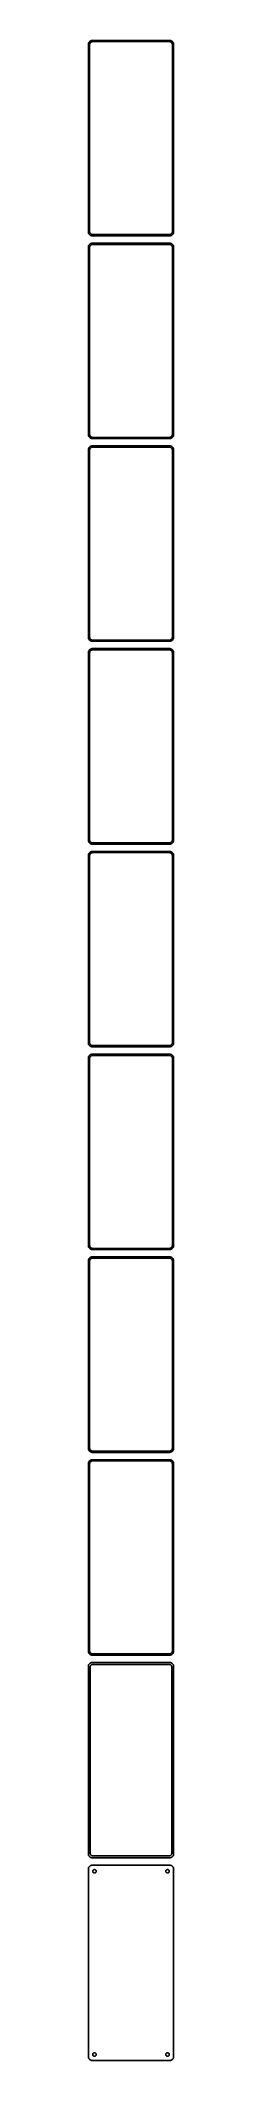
# Model space of a CAD drawing. Header units: metres. Extents: x -52 to 52, y 2370 to 4851.
import ezdxf

# ---------------------------------------------------------------- set-up
doc = ezdxf.new("R2010")
doc.units = ezdxf.units.M

msp = doc.modelspace()

# ---------------------------------------------------------------- linework, layer by layer
for p, q in [((-52.4606, 4846.63), (-52.5, 4846)), ((-52.5, 4846), (-52.5, 4616)), ((-52.3429, 4847.24), (-52.4606, 4846.63)), ((-52.1489, 4847.84), (-52.3429, 4847.24)), ((-51.8815, 4848.41), (-52.1489, 4847.84)), ((-51.5451, 4848.94), (-51.8815, 4848.41)), ((-51.1448, 4849.42), (-51.5451, 4848.94)), ((-50.6871, 4849.85), (-51.1448, 4849.42)), ((-51, 4845.5), (-50.9685, 4846)), ((-51, 4616.5), (-51, 4845.5)), ((-50.9685, 4846), (-50.8743, 4846.49)), ((-50.8743, 4846.49), (-50.7191, 4846.97)), ((-50.7191, 4846.97), (-50.5052, 4847.43)), ((-50.1791, 4850.22), (-50.6871, 4849.85)), ((-50.5052, 4847.43), (-50.2361, 4847.85)), ((-50.2361, 4847.85), (-49.9159, 4848.24)), ((-49.6289, 4850.52), (-50.1791, 4850.22)), ((-49.9159, 4848.24), (-49.5497, 4848.58)), ((-49.0451, 4850.76), (-49.6289, 4850.52)), ((-49.5497, 4848.58), (-49.1433, 4848.88)), ((-49.1433, 4848.88), (-48.7031, 4849.12)), ((-48.4369, 4850.91), (-49.0451, 4850.76)), ((-48.7031, 4849.12), (-48.2361, 4849.3)), ((-47.8139, 4850.99), (-48.4369, 4850.91)), ((-48.2361, 4849.3), (-47.7495, 4849.43)), ((47.8139, 4850.99), (-47.8139, 4850.99)), ((-47.7495, 4849.43), (-47.2512, 4849.49)), ((-47.2512, 4849.49), (47.2512, 4849.49)), ((47.2512, 4849.49), (47.7495, 4849.43)), ((47.7495, 4849.43), (48.2361, 4849.3)), ((48.4369, 4850.91), (47.8139, 4850.99)), ((48.2361, 4849.3), (48.7031, 4849.12)), ((49.0451, 4850.76), (48.4369, 4850.91)), ((48.7031, 4849.12), (49.1433, 4848.88)), ((49.6289, 4850.52), (49.0451, 4850.76)), ((49.1433, 4848.88), (49.5497, 4848.58)), ((49.5497, 4848.58), (49.9159, 4848.24)), ((50.1791, 4850.22), (49.6289, 4850.52)), ((49.9159, 4848.24), (50.2361, 4847.85)), ((50.6871, 4849.85), (50.1791, 4850.22)), ((50.2361, 4847.85), (50.5052, 4847.43)), ((50.5052, 4847.43), (50.7191, 4846.97)), ((51.1448, 4849.42), (50.6871, 4849.85)), ((50.7191, 4846.97), (50.8743, 4846.49)), ((50.8743, 4846.49), (50.9685, 4846)), ((50.9685, 4846), (51, 4845.5)), ((51, 4845.5), (51, 4616.5)), ((51.5451, 4848.94), (51.1448, 4849.42)), ((51.8815, 4848.41), (51.5451, 4848.94)), ((52.1489, 4847.84), (51.8815, 4848.41)), ((52.3429, 4847.24), (52.1489, 4847.84)), ((52.4606, 4846.63), (52.3429, 4847.24)), ((52.5, 4846), (52.4606, 4846.63)), ((52.5, 4616), (52.5, 4846)), ((-52.5, 4616), (-52.4606, 4615.37)), ((-52.4606, 4615.37), (-52.3429, 4614.76)), ((-52.3429, 4614.76), (-52.1489, 4614.16)), ((-50.9685, 4616), (-51, 4616.5)), ((-50.8743, 4615.51), (-50.9685, 4616)), ((-50.7191, 4615.03), (-50.8743, 4615.51)), ((-50.5052, 4614.57), (-50.7191, 4615.03)), ((50.7191, 4615.03), (50.5052, 4614.57)), ((50.8743, 4615.51), (50.7191, 4615.03)), ((50.9685, 4616), (50.8743, 4615.51)), ((51, 4616.5), (50.9685, 4616)), ((52.1489, 4614.16), (52.3429, 4614.76)), ((52.3429, 4614.76), (52.4606, 4615.37)), ((52.4606, 4615.37), (52.5, 4616)), ((-52.4606, 4597.63), (-52.5, 4597)), ((-52.5, 4597), (-52.5, 4367)), ((-52.3429, 4598.24), (-52.4606, 4597.63)), ((-52.1489, 4598.84), (-52.3429, 4598.24)), ((-52.1489, 4614.16), (-51.8815, 4613.59)), ((-51.8815, 4599.41), (-52.1489, 4598.84)), ((-51.8815, 4613.59), (-51.5451, 4613.06)), ((-51.5451, 4599.94), (-51.8815, 4599.41)), ((-51.5451, 4613.06), (-51.1448, 4612.58)), ((-51.1448, 4600.42), (-51.5451, 4599.94)), ((-51.1448, 4612.58), (-50.6871, 4612.15)), ((-50.6871, 4600.85), (-51.1448, 4600.42)), ((-51, 4596.5), (-50.9685, 4597)), ((-51, 4367.5), (-51, 4596.5)), ((-50.9685, 4597), (-50.8743, 4597.49)), ((-50.8743, 4597.49), (-50.7191, 4597.97)), ((-50.7191, 4597.97), (-50.5052, 4598.43)), ((-50.6871, 4612.15), (-50.1791, 4611.78)), ((-50.1791, 4601.22), (-50.6871, 4600.85)), ((-50.2361, 4614.15), (-50.5052, 4614.57)), ((-50.5052, 4598.43), (-50.2361, 4598.85)), ((-49.9159, 4613.76), (-50.2361, 4614.15)), ((-50.2361, 4598.85), (-49.9159, 4599.24)), ((-50.1791, 4611.78), (-49.6289, 4611.48)), ((-49.6289, 4601.52), (-50.1791, 4601.22)), ((-49.5497, 4613.42), (-49.9159, 4613.76)), ((-49.9159, 4599.24), (-49.5497, 4599.58)), ((-49.6289, 4611.48), (-49.0451, 4611.24)), ((-49.0451, 4601.76), (-49.6289, 4601.52)), ((-49.1433, 4613.12), (-49.5497, 4613.42)), ((-49.5497, 4599.58), (-49.1433, 4599.88)), ((-48.7031, 4612.88), (-49.1433, 4613.12)), ((-49.1433, 4599.88), (-48.7031, 4600.12)), ((-49.0451, 4611.24), (-48.4369, 4611.09)), ((-48.4369, 4601.91), (-49.0451, 4601.76)), ((-48.2361, 4612.7), (-48.7031, 4612.88)), ((-48.7031, 4600.12), (-48.2361, 4600.3)), ((-48.4369, 4611.09), (-47.8139, 4611.01)), ((-47.8139, 4601.99), (-48.4369, 4601.91)), ((-47.7495, 4612.57), (-48.2361, 4612.7)), ((-48.2361, 4600.3), (-47.7495, 4600.43)), ((-47.8139, 4611.01), (47.8139, 4611.01)), ((47.8139, 4601.99), (-47.8139, 4601.99)), ((-47.2512, 4612.51), (-47.7495, 4612.57)), ((-47.7495, 4600.43), (-47.2512, 4600.49)), ((47.2512, 4612.51), (-47.2512, 4612.51)), ((-47.2512, 4600.49), (47.2512, 4600.49)), ((47.7495, 4612.57), (47.2512, 4612.51)), ((47.2512, 4600.49), (47.7495, 4600.43)), ((48.2361, 4612.7), (47.7495, 4612.57)), ((47.7495, 4600.43), (48.2361, 4600.3)), ((47.8139, 4611.01), (48.4369, 4611.09)), ((48.4369, 4601.91), (47.8139, 4601.99)), ((48.7031, 4612.88), (48.2361, 4612.7)), ((48.2361, 4600.3), (48.7031, 4600.12)), ((48.4369, 4611.09), (49.0451, 4611.24)), ((49.0451, 4601.76), (48.4369, 4601.91)), ((49.1433, 4613.12), (48.7031, 4612.88)), ((48.7031, 4600.12), (49.1433, 4599.88)), ((49.0451, 4611.24), (49.6289, 4611.48)), ((49.6289, 4601.52), (49.0451, 4601.76)), ((49.5497, 4613.42), (49.1433, 4613.12)), ((49.1433, 4599.88), (49.5497, 4599.58)), ((49.9159, 4613.76), (49.5497, 4613.42)), ((49.5497, 4599.58), (49.9159, 4599.24)), ((49.6289, 4611.48), (50.1791, 4611.78)), ((50.1791, 4601.22), (49.6289, 4601.52)), ((50.2361, 4614.15), (49.9159, 4613.76)), ((49.9159, 4599.24), (50.2361, 4598.85)), ((50.1791, 4611.78), (50.6871, 4612.15)), ((50.6871, 4600.85), (50.1791, 4601.22)), ((50.5052, 4614.57), (50.2361, 4614.15)), ((50.2361, 4598.85), (50.5052, 4598.43)), ((50.5052, 4598.43), (50.7191, 4597.97)), ((50.6871, 4612.15), (51.1448, 4612.58)), ((51.1448, 4600.42), (50.6871, 4600.85)), ((50.7191, 4597.97), (50.8743, 4597.49)), ((50.8743, 4597.49), (50.9685, 4597)), ((50.9685, 4597), (51, 4596.5)), ((51, 4596.5), (51, 4367.5)), ((51.1448, 4612.58), (51.5451, 4613.06)), ((51.5451, 4599.94), (51.1448, 4600.42)), ((51.5451, 4613.06), (51.8815, 4613.59)), ((51.8815, 4599.41), (51.5451, 4599.94)), ((51.8815, 4613.59), (52.1489, 4614.16)), ((52.1489, 4598.84), (51.8815, 4599.41)), ((52.3429, 4598.24), (52.1489, 4598.84)), ((52.4606, 4597.63), (52.3429, 4598.24)), ((52.5, 4597), (52.4606, 4597.63)), ((52.5, 4367), (52.5, 4597)), ((-52.5, 4367), (-52.4606, 4366.37)), ((-50.9685, 4367), (-51, 4367.5)), ((-50.8743, 4366.51), (-50.9685, 4367)), ((50.9685, 4367), (50.8743, 4366.51)), ((51, 4367.5), (50.9685, 4367)), ((52.4606, 4366.37), (52.5, 4367)), ((-52.4606, 4348.63), (-52.5, 4348)), ((-52.5, 4348), (-52.5, 4118)), ((-52.4606, 4366.37), (-52.3429, 4365.76)), ((-52.3429, 4349.24), (-52.4606, 4348.63)), ((-52.3429, 4365.76), (-52.1489, 4365.16)), ((-52.1489, 4349.84), (-52.3429, 4349.24)), ((-52.1489, 4365.16), (-51.8815, 4364.59)), ((-51.8815, 4350.41), (-52.1489, 4349.84)), ((-51.8815, 4364.59), (-51.5451, 4364.06)), ((-51.5451, 4350.94), (-51.8815, 4350.41)), ((-51.5451, 4364.06), (-51.1448, 4363.58)), ((-51.1448, 4351.42), (-51.5451, 4350.94)), ((-51.1448, 4363.58), (-50.6871, 4363.15)), ((-50.6871, 4351.85), (-51.1448, 4351.42)), ((-51, 4347.5), (-50.9685, 4348)), ((-51, 4118.5), (-51, 4347.5)), ((-50.9685, 4348), (-50.8743, 4348.49)), ((-50.7191, 4366.03), (-50.8743, 4366.51)), ((-50.8743, 4348.49), (-50.7191, 4348.97)), ((-50.5052, 4365.57), (-50.7191, 4366.03)), ((-50.7191, 4348.97), (-50.5052, 4349.43)), ((-50.6871, 4363.15), (-50.1791, 4362.78)), ((-50.1791, 4352.22), (-50.6871, 4351.85)), ((-50.2361, 4365.15), (-50.5052, 4365.57)), ((-50.5052, 4349.43), (-50.2361, 4349.85)), ((-49.9159, 4364.76), (-50.2361, 4365.15)), ((-50.2361, 4349.85), (-49.9159, 4350.24)), ((-50.1791, 4362.78), (-49.6289, 4362.48)), ((-49.6289, 4352.52), (-50.1791, 4352.22)), ((-49.5497, 4364.42), (-49.9159, 4364.76)), ((-49.9159, 4350.24), (-49.5497, 4350.58)), ((-49.6289, 4362.48), (-49.0451, 4362.24)), ((-49.0451, 4352.76), (-49.6289, 4352.52)), ((-49.1433, 4364.12), (-49.5497, 4364.42)), ((-49.5497, 4350.58), (-49.1433, 4350.88)), ((-48.7031, 4363.88), (-49.1433, 4364.12)), ((-49.1433, 4350.88), (-48.7031, 4351.12)), ((-49.0451, 4362.24), (-48.4369, 4362.09)), ((-48.4369, 4352.91), (-49.0451, 4352.76)), ((-48.2361, 4363.7), (-48.7031, 4363.88)), ((-48.7031, 4351.12), (-48.2361, 4351.3)), ((-48.4369, 4362.09), (-47.8139, 4362.01)), ((-47.8139, 4352.99), (-48.4369, 4352.91)), ((-47.7495, 4363.57), (-48.2361, 4363.7)), ((-48.2361, 4351.3), (-47.7495, 4351.43)), ((-47.8139, 4362.01), (47.8139, 4362.01)), ((47.8139, 4352.99), (-47.8139, 4352.99)), ((-47.2512, 4363.51), (-47.7495, 4363.57)), ((-47.7495, 4351.43), (-47.2512, 4351.49)), ((47.2512, 4363.51), (-47.2512, 4363.51)), ((-47.2512, 4351.49), (47.2512, 4351.49)), ((47.7495, 4363.57), (47.2512, 4363.51)), ((47.2512, 4351.49), (47.7495, 4351.43)), ((48.2361, 4363.7), (47.7495, 4363.57)), ((47.7495, 4351.43), (48.2361, 4351.3)), ((47.8139, 4362.01), (48.4369, 4362.09)), ((48.4369, 4352.91), (47.8139, 4352.99)), ((48.7031, 4363.88), (48.2361, 4363.7)), ((48.2361, 4351.3), (48.7031, 4351.12)), ((48.4369, 4362.09), (49.0451, 4362.24)), ((49.0451, 4352.76), (48.4369, 4352.91)), ((49.1433, 4364.12), (48.7031, 4363.88)), ((48.7031, 4351.12), (49.1433, 4350.88)), ((49.0451, 4362.24), (49.6289, 4362.48)), ((49.6289, 4352.52), (49.0451, 4352.76)), ((49.5497, 4364.42), (49.1433, 4364.12)), ((49.1433, 4350.88), (49.5497, 4350.58)), ((49.9159, 4364.76), (49.5497, 4364.42)), ((49.5497, 4350.58), (49.9159, 4350.24)), ((49.6289, 4362.48), (50.1791, 4362.78)), ((50.1791, 4352.22), (49.6289, 4352.52)), ((50.2361, 4365.15), (49.9159, 4364.76)), ((49.9159, 4350.24), (50.2361, 4349.85)), ((50.1791, 4362.78), (50.6871, 4363.15)), ((50.6871, 4351.85), (50.1791, 4352.22)), ((50.5052, 4365.57), (50.2361, 4365.15)), ((50.2361, 4349.85), (50.5052, 4349.43)), ((50.7191, 4366.03), (50.5052, 4365.57)), ((50.5052, 4349.43), (50.7191, 4348.97)), ((50.6871, 4363.15), (51.1448, 4363.58)), ((51.1448, 4351.42), (50.6871, 4351.85)), ((50.8743, 4366.51), (50.7191, 4366.03)), ((50.7191, 4348.97), (50.8743, 4348.49)), ((50.8743, 4348.49), (50.9685, 4348)), ((50.9685, 4348), (51, 4347.5)), ((51, 4347.5), (51, 4118.5)), ((51.1448, 4363.58), (51.5451, 4364.06)), ((51.5451, 4350.94), (51.1448, 4351.42)), ((51.5451, 4364.06), (51.8815, 4364.59)), ((51.8815, 4350.41), (51.5451, 4350.94)), ((51.8815, 4364.59), (52.1489, 4365.16)), ((52.1489, 4349.84), (51.8815, 4350.41)), ((52.1489, 4365.16), (52.3429, 4365.76)), ((52.3429, 4349.24), (52.1489, 4349.84)), ((52.3429, 4365.76), (52.4606, 4366.37)), ((52.4606, 4348.63), (52.3429, 4349.24)), ((52.5, 4348), (52.4606, 4348.63)), ((52.5, 4118), (52.5, 4348)), ((-50.9685, 4118), (-51, 4118.5)), ((51, 4118.5), (50.9685, 4118)), ((-52.5, 4118), (-52.4606, 4117.37)), ((-52.4606, 4099.63), (-52.5, 4099)), ((-52.5, 4099), (-52.5, 3869)), ((-52.4606, 4117.37), (-52.3429, 4116.76)), ((-52.3429, 4100.24), (-52.4606, 4099.63)), ((-52.3429, 4116.76), (-52.1489, 4116.16)), ((-52.1489, 4100.84), (-52.3429, 4100.24)), ((-52.1489, 4116.16), (-51.8815, 4115.59)), ((-51.8815, 4101.41), (-52.1489, 4100.84)), ((-51.8815, 4115.59), (-51.5451, 4115.06)), ((-51.5451, 4101.94), (-51.8815, 4101.41)), ((-51.5451, 4115.06), (-51.1448, 4114.58)), ((-51.1448, 4102.42), (-51.5451, 4101.94)), ((-51.1448, 4114.58), (-50.6871, 4114.15)), ((-50.6871, 4102.85), (-51.1448, 4102.42)), ((-51, 4098.5), (-50.9685, 4099)), ((-51, 3869.5), (-51, 4098.5)), ((-50.8743, 4117.51), (-50.9685, 4118)), ((-50.9685, 4099), (-50.8743, 4099.49)), ((-50.7191, 4117.03), (-50.8743, 4117.51)), ((-50.8743, 4099.49), (-50.7191, 4099.97)), ((-50.5052, 4116.57), (-50.7191, 4117.03)), ((-50.7191, 4099.97), (-50.5052, 4100.43)), ((-50.6871, 4114.15), (-50.1791, 4113.78)), ((-50.1791, 4103.22), (-50.6871, 4102.85)), ((-50.2361, 4116.15), (-50.5052, 4116.57)), ((-50.5052, 4100.43), (-50.2361, 4100.85)), ((-49.9159, 4115.76), (-50.2361, 4116.15)), ((-50.2361, 4100.85), (-49.9159, 4101.24)), ((-50.1791, 4113.78), (-49.6289, 4113.48)), ((-49.6289, 4103.52), (-50.1791, 4103.22)), ((-49.5497, 4115.42), (-49.9159, 4115.76)), ((-49.9159, 4101.24), (-49.5497, 4101.58)), ((-49.6289, 4113.48), (-49.0451, 4113.24)), ((-49.0451, 4103.76), (-49.6289, 4103.52)), ((-49.1433, 4115.12), (-49.5497, 4115.42)), ((-49.5497, 4101.58), (-49.1433, 4101.88)), ((-48.7031, 4114.88), (-49.1433, 4115.12)), ((-49.1433, 4101.88), (-48.7031, 4102.12)), ((-49.0451, 4113.24), (-48.4369, 4113.09)), ((-48.4369, 4103.91), (-49.0451, 4103.76)), ((-48.2361, 4114.7), (-48.7031, 4114.88)), ((-48.7031, 4102.12), (-48.2361, 4102.3)), ((-48.4369, 4113.09), (-47.8139, 4113.01)), ((-47.8139, 4103.99), (-48.4369, 4103.91)), ((-47.7495, 4114.57), (-48.2361, 4114.7)), ((-48.2361, 4102.3), (-47.7495, 4102.43)), ((-47.8139, 4113.01), (47.8139, 4113.01)), ((47.8139, 4103.99), (-47.8139, 4103.99)), ((-47.2512, 4114.51), (-47.7495, 4114.57)), ((-47.7495, 4102.43), (-47.2512, 4102.49)), ((47.2512, 4114.51), (-47.2512, 4114.51)), ((-47.2512, 4102.49), (47.2512, 4102.49)), ((47.7495, 4114.57), (47.2512, 4114.51)), ((47.2512, 4102.49), (47.7495, 4102.43)), ((48.2361, 4114.7), (47.7495, 4114.57)), ((47.7495, 4102.43), (48.2361, 4102.3)), ((47.8139, 4113.01), (48.4369, 4113.09)), ((48.4369, 4103.91), (47.8139, 4103.99)), ((48.7031, 4114.88), (48.2361, 4114.7)), ((48.2361, 4102.3), (48.7031, 4102.12)), ((48.4369, 4113.09), (49.0451, 4113.24)), ((49.0451, 4103.76), (48.4369, 4103.91)), ((49.1433, 4115.12), (48.7031, 4114.88)), ((48.7031, 4102.12), (49.1433, 4101.88)), ((49.0451, 4113.24), (49.6289, 4113.48)), ((49.6289, 4103.52), (49.0451, 4103.76)), ((49.5497, 4115.42), (49.1433, 4115.12)), ((49.1433, 4101.88), (49.5497, 4101.58)), ((49.9159, 4115.76), (49.5497, 4115.42)), ((49.5497, 4101.58), (49.9159, 4101.24)), ((49.6289, 4113.48), (50.1791, 4113.78)), ((50.1791, 4103.22), (49.6289, 4103.52)), ((50.2361, 4116.15), (49.9159, 4115.76)), ((49.9159, 4101.24), (50.2361, 4100.85)), ((50.1791, 4113.78), (50.6871, 4114.15)), ((50.6871, 4102.85), (50.1791, 4103.22)), ((50.5052, 4116.57), (50.2361, 4116.15)), ((50.2361, 4100.85), (50.5052, 4100.43)), ((50.7191, 4117.03), (50.5052, 4116.57)), ((50.5052, 4100.43), (50.7191, 4099.97)), ((50.6871, 4114.15), (51.1448, 4114.58)), ((51.1448, 4102.42), (50.6871, 4102.85)), ((50.8743, 4117.51), (50.7191, 4117.03)), ((50.7191, 4099.97), (50.8743, 4099.49)), ((50.9685, 4118), (50.8743, 4117.51)), ((50.8743, 4099.49), (50.9685, 4099)), ((50.9685, 4099), (51, 4098.5)), ((51, 4098.5), (51, 3869.5)), ((51.1448, 4114.58), (51.5451, 4115.06)), ((51.5451, 4101.94), (51.1448, 4102.42)), ((51.5451, 4115.06), (51.8815, 4115.59)), ((51.8815, 4101.41), (51.5451, 4101.94)), ((51.8815, 4115.59), (52.1489, 4116.16)), ((52.1489, 4100.84), (51.8815, 4101.41)), ((52.1489, 4116.16), (52.3429, 4116.76)), ((52.3429, 4100.24), (52.1489, 4100.84)), ((52.3429, 4116.76), (52.4606, 4117.37)), ((52.4606, 4099.63), (52.3429, 4100.24)), ((52.4606, 4117.37), (52.5, 4118)), ((52.5, 4099), (52.4606, 4099.63)), ((52.5, 3869), (52.5, 4099)), ((-52.5, 3869), (-52.4606, 3868.37)), ((-52.4606, 3850.63), (-52.5, 3850)), ((-52.5, 3850), (-52.5, 3620)), ((-52.4606, 3868.37), (-52.3429, 3867.76)), ((-52.3429, 3851.24), (-52.4606, 3850.63)), ((-52.3429, 3867.76), (-52.1489, 3867.16)), ((-52.1489, 3851.84), (-52.3429, 3851.24)), ((-52.1489, 3867.16), (-51.8815, 3866.59)), ((-51.8815, 3852.41), (-52.1489, 3851.84)), ((-51.8815, 3866.59), (-51.5451, 3866.06)), ((-51.5451, 3852.94), (-51.8815, 3852.41)), ((-51.5451, 3866.06), (-51.1448, 3865.58)), ((-51.1448, 3853.42), (-51.5451, 3852.94)), ((-51.1448, 3865.58), (-50.6871, 3865.15)), ((-50.6871, 3853.85), (-51.1448, 3853.42)), ((-50.9685, 3869), (-51, 3869.5)), ((-51, 3849.5), (-50.9685, 3850)), ((-51, 3620.5), (-51, 3849.5)), ((-50.8743, 3868.51), (-50.9685, 3869)), ((-50.9685, 3850), (-50.8743, 3850.49)), ((-50.7191, 3868.03), (-50.8743, 3868.51)), ((-50.8743, 3850.49), (-50.7191, 3850.97)), ((-50.5052, 3867.57), (-50.7191, 3868.03)), ((-50.7191, 3850.97), (-50.5052, 3851.43)), ((-50.6871, 3865.15), (-50.1791, 3864.78)), ((-50.1791, 3854.22), (-50.6871, 3853.85)), ((-50.2361, 3867.15), (-50.5052, 3867.57)), ((-50.5052, 3851.43), (-50.2361, 3851.85)), ((-49.9159, 3866.76), (-50.2361, 3867.15)), ((-50.2361, 3851.85), (-49.9159, 3852.24)), ((-50.1791, 3864.78), (-49.6289, 3864.48)), ((-49.6289, 3854.52), (-50.1791, 3854.22)), ((-49.5497, 3866.42), (-49.9159, 3866.76)), ((-49.9159, 3852.24), (-49.5497, 3852.58)), ((-49.6289, 3864.48), (-49.0451, 3864.24)), ((-49.0451, 3854.76), (-49.6289, 3854.52)), ((-49.1433, 3866.12), (-49.5497, 3866.42)), ((-49.5497, 3852.58), (-49.1433, 3852.88)), ((-48.7031, 3865.88), (-49.1433, 3866.12)), ((-49.1433, 3852.88), (-48.7031, 3853.12)), ((-49.0451, 3864.24), (-48.4369, 3864.09)), ((-48.4369, 3854.91), (-49.0451, 3854.76)), ((-48.2361, 3865.7), (-48.7031, 3865.88)), ((-48.7031, 3853.12), (-48.2361, 3853.3)), ((-48.4369, 3864.09), (-47.8139, 3864.01)), ((-47.8139, 3854.99), (-48.4369, 3854.91)), ((-47.7495, 3865.57), (-48.2361, 3865.7)), ((-48.2361, 3853.3), (-47.7495, 3853.43)), ((-47.8139, 3864.01), (47.8139, 3864.01)), ((47.8139, 3854.99), (-47.8139, 3854.99)), ((-47.2512, 3865.51), (-47.7495, 3865.57)), ((-47.7495, 3853.43), (-47.2512, 3853.49)), ((47.2512, 3865.51), (-47.2512, 3865.51)), ((-47.2512, 3853.49), (47.2512, 3853.49)), ((47.7495, 3865.57), (47.2512, 3865.51)), ((47.2512, 3853.49), (47.7495, 3853.43)), ((48.2361, 3865.7), (47.7495, 3865.57)), ((47.7495, 3853.43), (48.2361, 3853.3)), ((47.8139, 3864.01), (48.4369, 3864.09)), ((48.4369, 3854.91), (47.8139, 3854.99)), ((48.7031, 3865.88), (48.2361, 3865.7)), ((48.2361, 3853.3), (48.7031, 3853.12)), ((48.4369, 3864.09), (49.0451, 3864.24)), ((49.0451, 3854.76), (48.4369, 3854.91)), ((49.1433, 3866.12), (48.7031, 3865.88)), ((48.7031, 3853.12), (49.1433, 3852.88)), ((49.0451, 3864.24), (49.6289, 3864.48)), ((49.6289, 3854.52), (49.0451, 3854.76)), ((49.5497, 3866.42), (49.1433, 3866.12)), ((49.1433, 3852.88), (49.5497, 3852.58)), ((49.9159, 3866.76), (49.5497, 3866.42)), ((49.5497, 3852.58), (49.9159, 3852.24)), ((49.6289, 3864.48), (50.1791, 3864.78)), ((50.1791, 3854.22), (49.6289, 3854.52)), ((50.2361, 3867.15), (49.9159, 3866.76)), ((49.9159, 3852.24), (50.2361, 3851.85)), ((50.1791, 3864.78), (50.6871, 3865.15)), ((50.6871, 3853.85), (50.1791, 3854.22)), ((50.5052, 3867.57), (50.2361, 3867.15)), ((50.2361, 3851.85), (50.5052, 3851.43)), ((50.7191, 3868.03), (50.5052, 3867.57)), ((50.5052, 3851.43), (50.7191, 3850.97)), ((50.6871, 3865.15), (51.1448, 3865.58)), ((51.1448, 3853.42), (50.6871, 3853.85)), ((50.8743, 3868.51), (50.7191, 3868.03)), ((50.7191, 3850.97), (50.8743, 3850.49)), ((50.9685, 3869), (50.8743, 3868.51)), ((50.8743, 3850.49), (50.9685, 3850)), ((51, 3869.5), (50.9685, 3869)), ((50.9685, 3850), (51, 3849.5)), ((51, 3849.5), (51, 3620.5)), ((51.1448, 3865.58), (51.5451, 3866.06)), ((51.5451, 3852.94), (51.1448, 3853.42)), ((51.5451, 3866.06), (51.8815, 3866.59)), ((51.8815, 3852.41), (51.5451, 3852.94)), ((51.8815, 3866.59), (52.1489, 3867.16)), ((52.1489, 3851.84), (51.8815, 3852.41)), ((52.1489, 3867.16), (52.3429, 3867.76)), ((52.3429, 3851.24), (52.1489, 3851.84)), ((52.3429, 3867.76), (52.4606, 3868.37)), ((52.4606, 3850.63), (52.3429, 3851.24)), ((52.4606, 3868.37), (52.5, 3869)), ((52.5, 3850), (52.4606, 3850.63)), ((52.5, 3620), (52.5, 3850)), ((-52.5, 3620), (-52.4606, 3619.37)), ((-52.4606, 3601.63), (-52.5, 3601)), ((-52.5, 3601), (-52.5, 3371)), ((-52.4606, 3619.37), (-52.3429, 3618.76)), ((-52.3429, 3602.24), (-52.4606, 3601.63)), ((-52.3429, 3618.76), (-52.1489, 3618.16)), ((-52.1489, 3602.84), (-52.3429, 3602.24)), ((-52.1489, 3618.16), (-51.8815, 3617.59)), ((-51.8815, 3603.41), (-52.1489, 3602.84)), ((-51.8815, 3617.59), (-51.5451, 3617.06)), ((-51.5451, 3603.94), (-51.8815, 3603.41)), ((-51.5451, 3617.06), (-51.1448, 3616.58)), ((-51.1448, 3604.42), (-51.5451, 3603.94)), ((-51.1448, 3616.58), (-50.6871, 3616.15)), ((-50.6871, 3604.85), (-51.1448, 3604.42)), ((-50.9685, 3620), (-51, 3620.5)), ((-51, 3600.5), (-50.9685, 3601)), ((-51, 3371.5), (-51, 3600.5)), ((-50.8743, 3619.51), (-50.9685, 3620)), ((-50.9685, 3601), (-50.8743, 3601.49)), ((-50.7191, 3619.03), (-50.8743, 3619.51)), ((-50.8743, 3601.49), (-50.7191, 3601.97)), ((-50.5052, 3618.57), (-50.7191, 3619.03)), ((-50.7191, 3601.97), (-50.5052, 3602.43)), ((-50.6871, 3616.15), (-50.1791, 3615.78)), ((-50.1791, 3605.22), (-50.6871, 3604.85)), ((-50.2361, 3618.15), (-50.5052, 3618.57)), ((-50.5052, 3602.43), (-50.2361, 3602.85)), ((-49.9159, 3617.76), (-50.2361, 3618.15)), ((-50.2361, 3602.85), (-49.9159, 3603.24)), ((-50.1791, 3615.78), (-49.6289, 3615.48)), ((-49.6289, 3605.52), (-50.1791, 3605.22)), ((-49.5497, 3617.42), (-49.9159, 3617.76)), ((-49.9159, 3603.24), (-49.5497, 3603.58)), ((-49.6289, 3615.48), (-49.0451, 3615.24)), ((-49.0451, 3605.76), (-49.6289, 3605.52)), ((-49.1433, 3617.12), (-49.5497, 3617.42)), ((-49.5497, 3603.58), (-49.1433, 3603.88)), ((-48.7031, 3616.88), (-49.1433, 3617.12)), ((-49.1433, 3603.88), (-48.7031, 3604.12)), ((-49.0451, 3615.24), (-48.4369, 3615.09)), ((-48.4369, 3605.91), (-49.0451, 3605.76)), ((-48.2361, 3616.7), (-48.7031, 3616.88)), ((-48.7031, 3604.12), (-48.2361, 3604.3)), ((-48.4369, 3615.09), (-47.8139, 3615.01)), ((-47.8139, 3605.99), (-48.4369, 3605.91)), ((-47.7495, 3616.57), (-48.2361, 3616.7)), ((-48.2361, 3604.3), (-47.7495, 3604.43)), ((-47.8139, 3615.01), (47.8139, 3615.01)), ((47.8139, 3605.99), (-47.8139, 3605.99)), ((-47.2512, 3616.51), (-47.7495, 3616.57)), ((-47.7495, 3604.43), (-47.2512, 3604.49)), ((47.2512, 3616.51), (-47.2512, 3616.51)), ((-47.2512, 3604.49), (47.2512, 3604.49)), ((47.7495, 3616.57), (47.2512, 3616.51)), ((47.2512, 3604.49), (47.7495, 3604.43)), ((48.2361, 3616.7), (47.7495, 3616.57)), ((47.7495, 3604.43), (48.2361, 3604.3)), ((47.8139, 3615.01), (48.4369, 3615.09)), ((48.4369, 3605.91), (47.8139, 3605.99)), ((48.7031, 3616.88), (48.2361, 3616.7)), ((48.2361, 3604.3), (48.7031, 3604.12)), ((48.4369, 3615.09), (49.0451, 3615.24)), ((49.0451, 3605.76), (48.4369, 3605.91)), ((49.1433, 3617.12), (48.7031, 3616.88)), ((48.7031, 3604.12), (49.1433, 3603.88)), ((49.0451, 3615.24), (49.6289, 3615.48)), ((49.6289, 3605.52), (49.0451, 3605.76)), ((49.5497, 3617.42), (49.1433, 3617.12)), ((49.1433, 3603.88), (49.5497, 3603.58)), ((49.9159, 3617.76), (49.5497, 3617.42)), ((49.5497, 3603.58), (49.9159, 3603.24)), ((49.6289, 3615.48), (50.1791, 3615.78)), ((50.1791, 3605.22), (49.6289, 3605.52)), ((50.2361, 3618.15), (49.9159, 3617.76)), ((49.9159, 3603.24), (50.2361, 3602.85)), ((50.1791, 3615.78), (50.6871, 3616.15)), ((50.6871, 3604.85), (50.1791, 3605.22)), ((50.5052, 3618.57), (50.2361, 3618.15)), ((50.2361, 3602.85), (50.5052, 3602.43)), ((50.7191, 3619.03), (50.5052, 3618.57)), ((50.5052, 3602.43), (50.7191, 3601.97)), ((50.6871, 3616.15), (51.1448, 3616.58)), ((51.1448, 3604.42), (50.6871, 3604.85)), ((50.8743, 3619.51), (50.7191, 3619.03)), ((50.7191, 3601.97), (50.8743, 3601.49)), ((50.9685, 3620), (50.8743, 3619.51)), ((50.8743, 3601.49), (50.9685, 3601)), ((51, 3620.5), (50.9685, 3620)), ((50.9685, 3601), (51, 3600.5)), ((51, 3600.5), (51, 3371.5)), ((51.1448, 3616.58), (51.5451, 3617.06)), ((51.5451, 3603.94), (51.1448, 3604.42)), ((51.5451, 3617.06), (51.8815, 3617.59)), ((51.8815, 3603.41), (51.5451, 3603.94)), ((51.8815, 3617.59), (52.1489, 3618.16)), ((52.1489, 3602.84), (51.8815, 3603.41)), ((52.1489, 3618.16), (52.3429, 3618.76)), ((52.3429, 3602.24), (52.1489, 3602.84)), ((52.3429, 3618.76), (52.4606, 3619.37)), ((52.4606, 3601.63), (52.3429, 3602.24)), ((52.4606, 3619.37), (52.5, 3620)), ((52.5, 3601), (52.4606, 3601.63)), ((52.5, 3371), (52.5, 3601)), ((-52.5, 3371), (-52.4606, 3370.37)), ((-52.4606, 3352.63), (-52.5, 3352)), ((-52.5, 3352), (-52.5, 3122)), ((-52.4606, 3370.37), (-52.3429, 3369.76)), ((-52.3429, 3353.24), (-52.4606, 3352.63)), ((-52.3429, 3369.76), (-52.1489, 3369.16)), ((-52.1489, 3353.84), (-52.3429, 3353.24)), ((-52.1489, 3369.16), (-51.8815, 3368.59)), ((-51.8815, 3354.41), (-52.1489, 3353.84)), ((-51.8815, 3368.59), (-51.5451, 3368.06)), ((-51.5451, 3354.94), (-51.8815, 3354.41)), ((-51.5451, 3368.06), (-51.1448, 3367.58)), ((-51.1448, 3355.42), (-51.5451, 3354.94)), ((-51.1448, 3367.58), (-50.6871, 3367.15)), ((-50.6871, 3355.85), (-51.1448, 3355.42)), ((-50.9685, 3371), (-51, 3371.5)), ((-51, 3351.5), (-50.9685, 3352)), ((-51, 3122.5), (-51, 3351.5)), ((-50.8743, 3370.51), (-50.9685, 3371)), ((-50.9685, 3352), (-50.8743, 3352.49)), ((-50.7191, 3370.03), (-50.8743, 3370.51)), ((-50.8743, 3352.49), (-50.7191, 3352.97)), ((-50.5052, 3369.57), (-50.7191, 3370.03)), ((-50.7191, 3352.97), (-50.5052, 3353.43)), ((-50.6871, 3367.15), (-50.1791, 3366.78)), ((-50.1791, 3356.22), (-50.6871, 3355.85)), ((-50.2361, 3369.15), (-50.5052, 3369.57)), ((-50.5052, 3353.43), (-50.2361, 3353.85)), ((-49.9159, 3368.76), (-50.2361, 3369.15)), ((-50.2361, 3353.85), (-49.9159, 3354.24)), ((-50.1791, 3366.78), (-49.6289, 3366.48)), ((-49.6289, 3356.52), (-50.1791, 3356.22)), ((-49.5497, 3368.42), (-49.9159, 3368.76)), ((-49.9159, 3354.24), (-49.5497, 3354.58)), ((-49.6289, 3366.48), (-49.0451, 3366.24)), ((-49.0451, 3356.76), (-49.6289, 3356.52)), ((-49.1433, 3368.12), (-49.5497, 3368.42)), ((-49.5497, 3354.58), (-49.1433, 3354.88)), ((-48.7031, 3367.88), (-49.1433, 3368.12)), ((-49.1433, 3354.88), (-48.7031, 3355.12)), ((-49.0451, 3366.24), (-48.4369, 3366.09)), ((-48.4369, 3356.91), (-49.0451, 3356.76)), ((-48.2361, 3367.7), (-48.7031, 3367.88)), ((-48.7031, 3355.12), (-48.2361, 3355.3)), ((-48.4369, 3366.09), (-47.8139, 3366.01)), ((-47.8139, 3356.99), (-48.4369, 3356.91)), ((-47.7495, 3367.57), (-48.2361, 3367.7)), ((-48.2361, 3355.3), (-47.7495, 3355.43)), ((-47.8139, 3366.01), (47.8139, 3366.01)), ((47.8139, 3356.99), (-47.8139, 3356.99)), ((-47.2512, 3367.51), (-47.7495, 3367.57)), ((-47.7495, 3355.43), (-47.2512, 3355.49)), ((47.2512, 3367.51), (-47.2512, 3367.51)), ((-47.2512, 3355.49), (47.2512, 3355.49)), ((47.7495, 3367.57), (47.2512, 3367.51)), ((47.2512, 3355.49), (47.7495, 3355.43)), ((48.2361, 3367.7), (47.7495, 3367.57)), ((47.7495, 3355.43), (48.2361, 3355.3)), ((47.8139, 3366.01), (48.4369, 3366.09)), ((48.4369, 3356.91), (47.8139, 3356.99)), ((48.7031, 3367.88), (48.2361, 3367.7)), ((48.2361, 3355.3), (48.7031, 3355.12)), ((48.4369, 3366.09), (49.0451, 3366.24)), ((49.0451, 3356.76), (48.4369, 3356.91)), ((49.1433, 3368.12), (48.7031, 3367.88)), ((48.7031, 3355.12), (49.1433, 3354.88)), ((49.0451, 3366.24), (49.6289, 3366.48)), ((49.6289, 3356.52), (49.0451, 3356.76)), ((49.5497, 3368.42), (49.1433, 3368.12)), ((49.1433, 3354.88), (49.5497, 3354.58)), ((49.9159, 3368.76), (49.5497, 3368.42)), ((49.5497, 3354.58), (49.9159, 3354.24)), ((49.6289, 3366.48), (50.1791, 3366.78)), ((50.1791, 3356.22), (49.6289, 3356.52)), ((50.2361, 3369.15), (49.9159, 3368.76)), ((49.9159, 3354.24), (50.2361, 3353.85)), ((50.1791, 3366.78), (50.6871, 3367.15)), ((50.6871, 3355.85), (50.1791, 3356.22)), ((50.5052, 3369.57), (50.2361, 3369.15)), ((50.2361, 3353.85), (50.5052, 3353.43)), ((50.7191, 3370.03), (50.5052, 3369.57)), ((50.5052, 3353.43), (50.7191, 3352.97)), ((50.6871, 3367.15), (51.1448, 3367.58)), ((51.1448, 3355.42), (50.6871, 3355.85)), ((50.8743, 3370.51), (50.7191, 3370.03)), ((50.7191, 3352.97), (50.8743, 3352.49)), ((50.9685, 3371), (50.8743, 3370.51)), ((50.8743, 3352.49), (50.9685, 3352)), ((51, 3371.5), (50.9685, 3371)), ((50.9685, 3352), (51, 3351.5)), ((51, 3351.5), (51, 3122.5)), ((51.1448, 3367.58), (51.5451, 3368.06)), ((51.5451, 3354.94), (51.1448, 3355.42)), ((51.5451, 3368.06), (51.8815, 3368.59)), ((51.8815, 3354.41), (51.5451, 3354.94)), ((51.8815, 3368.59), (52.1489, 3369.16)), ((52.1489, 3353.84), (51.8815, 3354.41)), ((52.1489, 3369.16), (52.3429, 3369.76)), ((52.3429, 3353.24), (52.1489, 3353.84)), ((52.3429, 3369.76), (52.4606, 3370.37)), ((52.4606, 3352.63), (52.3429, 3353.24)), ((52.4606, 3370.37), (52.5, 3371)), ((52.5, 3352), (52.4606, 3352.63)), ((52.5, 3122), (52.5, 3352)), ((-52.5, 3122), (-52.4606, 3121.37)), ((-52.4606, 3103.63), (-52.5, 3103)), ((-52.5, 3103), (-52.5, 2873)), ((-52.4606, 3121.37), (-52.3429, 3120.76)), ((-52.3429, 3104.24), (-52.4606, 3103.63)), ((-52.3429, 3120.76), (-52.1489, 3120.16)), ((-52.1489, 3104.84), (-52.3429, 3104.24)), ((-52.1489, 3120.16), (-51.8815, 3119.59)), ((-51.8815, 3105.41), (-52.1489, 3104.84)), ((-51.8815, 3119.59), (-51.5451, 3119.06)), ((-51.5451, 3105.94), (-51.8815, 3105.41)), ((-51.5451, 3119.06), (-51.1448, 3118.58)), ((-51.1448, 3106.42), (-51.5451, 3105.94)), ((-51.1448, 3118.58), (-50.6871, 3118.15)), ((-50.6871, 3106.85), (-51.1448, 3106.42)), ((-50.9685, 3122), (-51, 3122.5)), ((-51, 3102.5), (-50.9685, 3103)), ((-51, 2873.5), (-51, 3102.5)), ((-50.8743, 3121.51), (-50.9685, 3122)), ((-50.9685, 3103), (-50.8743, 3103.49)), ((-50.7191, 3121.03), (-50.8743, 3121.51)), ((-50.8743, 3103.49), (-50.7191, 3103.97)), ((-50.5052, 3120.57), (-50.7191, 3121.03)), ((-50.7191, 3103.97), (-50.5052, 3104.43)), ((-50.6871, 3118.15), (-50.1791, 3117.78)), ((-50.1791, 3107.22), (-50.6871, 3106.85)), ((-50.2361, 3120.15), (-50.5052, 3120.57)), ((-50.5052, 3104.43), (-50.2361, 3104.85)), ((-49.9159, 3119.76), (-50.2361, 3120.15)), ((-50.2361, 3104.85), (-49.9159, 3105.24)), ((-50.1791, 3117.78), (-49.6289, 3117.48)), ((-49.6289, 3107.52), (-50.1791, 3107.22)), ((-49.5497, 3119.42), (-49.9159, 3119.76)), ((-49.9159, 3105.24), (-49.5497, 3105.58)), ((-49.6289, 3117.48), (-49.0451, 3117.24)), ((-49.0451, 3107.76), (-49.6289, 3107.52)), ((-49.1433, 3119.12), (-49.5497, 3119.42)), ((-49.5497, 3105.58), (-49.1433, 3105.88)), ((-48.7031, 3118.88), (-49.1433, 3119.12)), ((-49.1433, 3105.88), (-48.7031, 3106.12)), ((-49.0451, 3117.24), (-48.4369, 3117.09)), ((-48.4369, 3107.91), (-49.0451, 3107.76)), ((-48.2361, 3118.7), (-48.7031, 3118.88)), ((-48.7031, 3106.12), (-48.2361, 3106.3)), ((-48.4369, 3117.09), (-47.8139, 3117.01)), ((-47.8139, 3107.99), (-48.4369, 3107.91)), ((-47.7495, 3118.57), (-48.2361, 3118.7)), ((-48.2361, 3106.3), (-47.7495, 3106.43)), ((-47.8139, 3117.01), (47.8139, 3117.01)), ((47.8139, 3107.99), (-47.8139, 3107.99)), ((-47.2512, 3118.51), (-47.7495, 3118.57)), ((-47.7495, 3106.43), (-47.2512, 3106.49)), ((47.2512, 3118.51), (-47.2512, 3118.51)), ((-47.2512, 3106.49), (47.2512, 3106.49)), ((47.7495, 3118.57), (47.2512, 3118.51)), ((47.2512, 3106.49), (47.7495, 3106.43)), ((48.2361, 3118.7), (47.7495, 3118.57)), ((47.7495, 3106.43), (48.2361, 3106.3)), ((47.8139, 3117.01), (48.4369, 3117.09)), ((48.4369, 3107.91), (47.8139, 3107.99)), ((48.7031, 3118.88), (48.2361, 3118.7)), ((48.2361, 3106.3), (48.7031, 3106.12)), ((48.4369, 3117.09), (49.0451, 3117.24)), ((49.0451, 3107.76), (48.4369, 3107.91)), ((49.1433, 3119.12), (48.7031, 3118.88)), ((48.7031, 3106.12), (49.1433, 3105.88)), ((49.0451, 3117.24), (49.6289, 3117.48)), ((49.6289, 3107.52), (49.0451, 3107.76)), ((49.5497, 3119.42), (49.1433, 3119.12)), ((49.1433, 3105.88), (49.5497, 3105.58)), ((49.9159, 3119.76), (49.5497, 3119.42)), ((49.5497, 3105.58), (49.9159, 3105.24)), ((49.6289, 3117.48), (50.1791, 3117.78)), ((50.1791, 3107.22), (49.6289, 3107.52)), ((50.2361, 3120.15), (49.9159, 3119.76)), ((49.9159, 3105.24), (50.2361, 3104.85)), ((50.1791, 3117.78), (50.6871, 3118.15)), ((50.6871, 3106.85), (50.1791, 3107.22)), ((50.5052, 3120.57), (50.2361, 3120.15)), ((50.2361, 3104.85), (50.5052, 3104.43)), ((50.7191, 3121.03), (50.5052, 3120.57)), ((50.5052, 3104.43), (50.7191, 3103.97)), ((50.6871, 3118.15), (51.1448, 3118.58)), ((51.1448, 3106.42), (50.6871, 3106.85)), ((50.8743, 3121.51), (50.7191, 3121.03)), ((50.7191, 3103.97), (50.8743, 3103.49)), ((50.9685, 3122), (50.8743, 3121.51)), ((50.8743, 3103.49), (50.9685, 3103)), ((51, 3122.5), (50.9685, 3122)), ((50.9685, 3103), (51, 3102.5)), ((51, 3102.5), (51, 2873.5)), ((51.1448, 3118.58), (51.5451, 3119.06)), ((51.5451, 3105.94), (51.1448, 3106.42)), ((51.5451, 3119.06), (51.8815, 3119.59)), ((51.8815, 3105.41), (51.5451, 3105.94)), ((51.8815, 3119.59), (52.1489, 3120.16)), ((52.1489, 3104.84), (51.8815, 3105.41)), ((52.1489, 3120.16), (52.3429, 3120.76)), ((52.3429, 3104.24), (52.1489, 3104.84)), ((52.3429, 3120.76), (52.4606, 3121.37)), ((52.4606, 3103.63), (52.3429, 3104.24)), ((52.4606, 3121.37), (52.5, 3122)), ((52.5, 3103), (52.4606, 3103.63)), ((52.5, 2873), (52.5, 3103)), ((-52.5, 2873), (-52.4606, 2872.37)), ((-52.4606, 2854.63), (-52.5, 2854)), ((-52.5, 2854), (-52.5, 2624)), ((-52.4606, 2872.37), (-52.3429, 2871.76)), ((-52.3429, 2855.24), (-52.4606, 2854.63)), ((-52.3429, 2871.76), (-52.1489, 2871.16)), ((-52.1489, 2855.84), (-52.3429, 2855.24)), ((-52.1489, 2871.16), (-51.8815, 2870.59)), ((-51.8815, 2856.41), (-52.1489, 2855.84)), ((-51.8815, 2870.59), (-51.5451, 2870.06)), ((-51.5451, 2856.94), (-51.8815, 2856.41)), ((-51.5451, 2870.06), (-51.1448, 2869.58)), ((-51.1448, 2857.42), (-51.5451, 2856.94)), ((-51.1448, 2869.58), (-50.6871, 2869.15)), ((-50.6871, 2857.85), (-51.1448, 2857.42)), ((-50.9685, 2873), (-51, 2873.5)), ((-50.8743, 2872.51), (-50.9685, 2873)), ((-50.7191, 2872.03), (-50.8743, 2872.51)), ((-50.5052, 2871.57), (-50.7191, 2872.03)), ((-50.6871, 2869.15), (-50.1791, 2868.78)), ((-50.1791, 2858.22), (-50.6871, 2857.85)), ((-50.2361, 2871.15), (-50.5052, 2871.57)), ((-49.9159, 2870.76), (-50.2361, 2871.15)), ((-50.1791, 2868.78), (-49.6289, 2868.48)), ((-49.6289, 2858.52), (-50.1791, 2858.22)), ((-50.1129, 2853.5), (-50.0884, 2853.89)), ((-50.1129, 2624.5), (-50.1129, 2853.5)), ((-50.0884, 2853.89), (-50.0151, 2854.27)), ((-50.0151, 2854.27), (-49.8943, 2854.65)), ((-49.5497, 2870.42), (-49.9159, 2870.76)), ((-49.8943, 2854.65), (-49.7279, 2855)), ((-49.7279, 2855), (-49.5184, 2855.33)), ((-49.6289, 2868.48), (-49.0451, 2868.24)), ((-49.0451, 2858.76), (-49.6289, 2858.52)), ((-49.1433, 2870.12), (-49.5497, 2870.42)), ((-49.5184, 2855.33), (-49.2692, 2855.63)), ((-49.2692, 2855.63), (-48.9842, 2855.9)), ((-48.7031, 2869.88), (-49.1433, 2870.12)), ((-49.0451, 2868.24), (-48.4369, 2868.09)), ((-48.4369, 2858.91), (-49.0451, 2858.76)), ((-48.9842, 2855.9), (-48.668, 2856.13)), ((-48.2361, 2869.7), (-48.7031, 2869.88)), ((-48.668, 2856.13), (-48.3254, 2856.32)), ((-48.4369, 2868.09), (-47.8139, 2868.01)), ((-47.8139, 2858.99), (-48.4369, 2858.91)), ((-48.3254, 2856.32), (-47.9619, 2856.46)), ((-47.7495, 2869.57), (-48.2361, 2869.7)), ((-47.9619, 2856.46), (-47.5833, 2856.56)), ((-47.8139, 2868.01), (47.8139, 2868.01)), ((47.8139, 2858.99), (-47.8139, 2858.99)), ((-47.2512, 2869.51), (-47.7495, 2869.57)), ((-47.5833, 2856.56), (-47.1954, 2856.61)), ((47.2512, 2869.51), (-47.2512, 2869.51)), ((-47.1954, 2856.61), (47.1954, 2856.61)), ((47.1954, 2856.61), (47.5833, 2856.56)), ((47.7495, 2869.57), (47.2512, 2869.51)), ((47.5833, 2856.56), (47.9619, 2856.46)), ((48.2361, 2869.7), (47.7495, 2869.57)), ((47.8139, 2868.01), (48.4369, 2868.09)), ((48.4369, 2858.91), (47.8139, 2858.99)), ((47.9619, 2856.46), (48.3254, 2856.32)), ((48.7031, 2869.88), (48.2361, 2869.7)), ((48.3254, 2856.32), (48.668, 2856.13)), ((48.4369, 2868.09), (49.0451, 2868.24)), ((49.0451, 2858.76), (48.4369, 2858.91)), ((48.668, 2856.13), (48.9842, 2855.9)), ((49.1433, 2870.12), (48.7031, 2869.88)), ((48.9842, 2855.9), (49.2692, 2855.63)), ((49.0451, 2868.24), (49.6289, 2868.48)), ((49.6289, 2858.52), (49.0451, 2858.76)), ((49.5497, 2870.42), (49.1433, 2870.12)), ((49.2692, 2855.63), (49.5184, 2855.33)), ((49.5184, 2855.33), (49.7279, 2855)), ((49.9159, 2870.76), (49.5497, 2870.42)), ((49.6289, 2868.48), (50.1791, 2868.78)), ((50.1791, 2858.22), (49.6289, 2858.52)), ((49.7279, 2855), (49.8943, 2854.65)), ((49.8943, 2854.65), (50.0151, 2854.27)), ((50.2361, 2871.15), (49.9159, 2870.76)), ((50.0151, 2854.27), (50.0884, 2853.89)), ((50.0884, 2853.89), (50.1129, 2853.5)), ((50.1129, 2853.5), (50.1129, 2624.5)), ((50.1791, 2868.78), (50.6871, 2869.15)), ((50.6871, 2857.85), (50.1791, 2858.22)), ((50.5052, 2871.57), (50.2361, 2871.15)), ((50.7191, 2872.03), (50.5052, 2871.57)), ((50.6871, 2869.15), (51.1448, 2869.58)), ((51.1448, 2857.42), (50.6871, 2857.85)), ((50.8743, 2872.51), (50.7191, 2872.03)), ((50.9685, 2873), (50.8743, 2872.51)), ((51, 2873.5), (50.9685, 2873)), ((51.1448, 2869.58), (51.5451, 2870.06)), ((51.5451, 2856.94), (51.1448, 2857.42)), ((51.5451, 2870.06), (51.8815, 2870.59)), ((51.8815, 2856.41), (51.5451, 2856.94)), ((51.8815, 2870.59), (52.1489, 2871.16)), ((52.1489, 2855.84), (51.8815, 2856.41)), ((52.1489, 2871.16), (52.3429, 2871.76)), ((52.3429, 2855.24), (52.1489, 2855.84)), ((52.3429, 2871.76), (52.4606, 2872.37)), ((52.4606, 2854.63), (52.3429, 2855.24)), ((52.4606, 2872.37), (52.5, 2873)), ((52.5, 2854), (52.4606, 2854.63)), ((52.5, 2624), (52.5, 2854)), ((-52.5, 2624), (-52.4606, 2623.37)), ((-52.4606, 2605.63), (-52.5, 2605)), ((-52.4606, 2623.37), (-52.3429, 2622.76)), ((-52.3429, 2606.24), (-52.4606, 2605.63)), ((-52.3429, 2622.76), (-52.1489, 2622.16)), ((-52.1489, 2606.84), (-52.3429, 2606.24)), ((-52.1489, 2622.16), (-51.8815, 2621.59)), ((-51.8815, 2607.41), (-52.1489, 2606.84)), ((-51.8815, 2621.59), (-51.5451, 2621.06)), ((-51.5451, 2607.94), (-51.8815, 2607.41)), ((-51.5451, 2621.06), (-51.1448, 2620.58)), ((-51.1448, 2608.42), (-51.5451, 2607.94)), ((-51.1448, 2620.58), (-50.6871, 2620.15)), ((-50.6871, 2608.85), (-51.1448, 2608.42)), ((-50.6871, 2620.15), (-50.1791, 2619.78)), ((-50.1791, 2609.22), (-50.6871, 2608.85)), ((-50.1791, 2619.78), (-49.6289, 2619.48)), ((-49.6289, 2609.52), (-50.1791, 2609.22)), ((-50.0884, 2624.11), (-50.1129, 2624.5)), ((-50.0151, 2623.73), (-50.0884, 2624.11)), ((-49.8943, 2623.35), (-50.0151, 2623.73)), ((-49.7279, 2623), (-49.8943, 2623.35)), ((-49.5184, 2622.67), (-49.7279, 2623)), ((-49.6289, 2619.48), (-49.0451, 2619.24)), ((-49.0451, 2609.76), (-49.6289, 2609.52)), ((-49.2692, 2622.37), (-49.5184, 2622.67)), ((-48.9842, 2622.1), (-49.2692, 2622.37)), ((-49.0451, 2619.24), (-48.4369, 2619.09)), ((-48.4369, 2609.91), (-49.0451, 2609.76)), ((-48.668, 2621.87), (-48.9842, 2622.1)), ((-48.3254, 2621.68), (-48.668, 2621.87)), ((-48.4369, 2619.09), (-47.8139, 2619.01)), ((-47.8139, 2609.99), (-48.4369, 2609.91)), ((-47.9619, 2621.54), (-48.3254, 2621.68)), ((-47.5833, 2621.44), (-47.9619, 2621.54)), ((-47.8139, 2619.01), (47.8139, 2619.01)), ((47.8139, 2609.99), (-47.8139, 2609.99)), ((-47.1954, 2621.39), (-47.5833, 2621.44)), ((47.1954, 2621.39), (-47.1954, 2621.39)), ((47.5833, 2621.44), (47.1954, 2621.39)), ((47.9619, 2621.54), (47.5833, 2621.44)), ((47.8139, 2619.01), (48.4369, 2619.09)), ((48.4369, 2609.91), (47.8139, 2609.99)), ((48.3254, 2621.68), (47.9619, 2621.54)), ((48.668, 2621.87), (48.3254, 2621.68)), ((48.4369, 2619.09), (49.0451, 2619.24)), ((49.0451, 2609.76), (48.4369, 2609.91)), ((48.9842, 2622.1), (48.668, 2621.87)), ((49.2692, 2622.37), (48.9842, 2622.1)), ((49.0451, 2619.24), (49.6289, 2619.48)), ((49.6289, 2609.52), (49.0451, 2609.76)), ((49.5184, 2622.67), (49.2692, 2622.37)), ((49.7279, 2623), (49.5184, 2622.67)), ((49.6289, 2619.48), (50.1791, 2619.78)), ((50.1791, 2609.22), (49.6289, 2609.52)), ((49.8943, 2623.35), (49.7279, 2623)), ((50.0151, 2623.73), (49.8943, 2623.35)), ((50.0884, 2624.11), (50.0151, 2623.73)), ((50.1129, 2624.5), (50.0884, 2624.11)), ((50.1791, 2619.78), (50.6871, 2620.15)), ((50.6871, 2608.85), (50.1791, 2609.22)), ((50.6871, 2620.15), (51.1448, 2620.58)), ((51.1448, 2608.42), (50.6871, 2608.85)), ((51.1448, 2620.58), (51.5451, 2621.06)), ((51.5451, 2607.94), (51.1448, 2608.42)), ((51.5451, 2621.06), (51.8815, 2621.59)), ((51.8815, 2607.41), (51.5451, 2607.94)), ((51.8815, 2621.59), (52.1489, 2622.16)), ((52.1489, 2606.84), (51.8815, 2607.41)), ((52.1489, 2622.16), (52.3429, 2622.76)), ((52.3429, 2606.24), (52.1489, 2606.84)), ((52.3429, 2622.76), (52.4606, 2623.37)), ((52.4606, 2605.63), (52.3429, 2606.24)), ((52.4606, 2623.37), (52.5, 2624)), ((52.5, 2605), (52.4606, 2605.63)), ((-52.5, 2605), (-52.5, 2375)), ((-47.1353, 2602.5), (-47.1185, 2602.77)), ((-47.1185, 2602.23), (-47.1353, 2602.5)), ((-47.1185, 2602.77), (-47.0682, 2603.03)), ((-47.0682, 2601.97), (-47.1185, 2602.23)), ((-47.0682, 2603.03), (-46.9853, 2603.29)), ((-46.9853, 2601.71), (-47.0682, 2601.97)), ((-46.9853, 2603.29), (-46.8712, 2603.53)), ((-46.8712, 2601.47), (-46.9853, 2601.71)), ((-46.8712, 2603.53), (-46.7275, 2603.76)), ((-46.7275, 2601.24), (-46.8712, 2601.47)), ((-46.7275, 2603.76), (-46.5565, 2603.96)), ((-46.5565, 2601.04), (-46.7275, 2601.24)), ((-46.5565, 2603.96), (-46.3611, 2604.15)), ((-46.3611, 2600.85), (-46.5565, 2601.04)), ((-46.3611, 2604.15), (-46.1441, 2604.3)), ((-46.1441, 2600.7), (-46.3611, 2600.85)), ((-46.1441, 2604.3), (-45.9092, 2604.43)), ((-45.9092, 2600.57), (-46.1441, 2600.7)), ((-45.9092, 2604.43), (-45.6598, 2604.53)), ((-45.6598, 2600.47), (-45.9092, 2600.57)), ((-45.6598, 2604.53), (-45.4001, 2604.6)), ((-45.4001, 2600.4), (-45.6598, 2600.47)), ((-45.4001, 2604.6), (-45.1341, 2604.63)), ((-45.1341, 2600.37), (-45.4001, 2600.4)), ((-45.1341, 2604.63), (-44.8659, 2604.63)), ((-44.8659, 2600.37), (-45.1341, 2600.37)), ((-44.8659, 2604.63), (-44.5999, 2604.6)), ((-44.5999, 2600.4), (-44.8659, 2600.37)), ((-44.5999, 2604.6), (-44.3401, 2604.53)), ((-44.3401, 2600.47), (-44.5999, 2600.4)), ((-44.3401, 2604.53), (-44.0908, 2604.43)), ((-44.0908, 2600.57), (-44.3401, 2600.47)), ((-44.0908, 2604.43), (-43.8559, 2604.3)), ((-43.8559, 2600.7), (-44.0908, 2600.57)), ((-43.8559, 2604.3), (-43.6389, 2604.15)), ((-43.6389, 2600.85), (-43.8559, 2600.7)), ((-43.6389, 2604.15), (-43.4434, 2603.96)), ((-43.4434, 2601.04), (-43.6389, 2600.85)), ((-43.4434, 2603.96), (-43.2725, 2603.76)), ((-43.2725, 2601.24), (-43.4434, 2601.04)), ((-43.2725, 2603.76), (-43.1288, 2603.53)), ((-43.1288, 2601.47), (-43.2725, 2601.24)), ((-43.1288, 2603.53), (-43.0146, 2603.29)), ((-43.0146, 2601.71), (-43.1288, 2601.47)), ((-43.0146, 2603.29), (-42.9318, 2603.03)), ((-42.9318, 2601.97), (-43.0146, 2601.71)), ((-42.9318, 2603.03), (-42.8815, 2602.77)), ((-42.8815, 2602.23), (-42.9318, 2601.97)), ((-42.8815, 2602.77), (-42.8647, 2602.5)), ((-42.8647, 2602.5), (-42.8815, 2602.23)), ((42.8647, 2602.5), (42.8815, 2602.77)), ((42.8815, 2602.23), (42.8647, 2602.5)), ((42.8815, 2602.77), (42.9318, 2603.03)), ((42.9318, 2601.97), (42.8815, 2602.23)), ((42.9318, 2603.03), (43.0146, 2603.29)), ((43.0146, 2601.71), (42.9318, 2601.97)), ((43.0146, 2603.29), (43.1288, 2603.53)), ((43.1288, 2601.47), (43.0146, 2601.71)), ((43.1288, 2603.53), (43.2725, 2603.76)), ((43.2725, 2601.24), (43.1288, 2601.47)), ((43.2725, 2603.76), (43.4434, 2603.96)), ((43.4434, 2601.04), (43.2725, 2601.24)), ((43.4434, 2603.96), (43.6389, 2604.15)), ((43.6389, 2600.85), (43.4434, 2601.04)), ((43.6389, 2604.15), (43.8559, 2604.3)), ((43.8559, 2600.7), (43.6389, 2600.85)), ((43.8559, 2604.3), (44.0908, 2604.43)), ((44.0908, 2600.57), (43.8559, 2600.7)), ((44.0908, 2604.43), (44.3401, 2604.53)), ((44.3401, 2600.47), (44.0908, 2600.57)), ((44.3401, 2604.53), (44.5999, 2604.6)), ((44.5999, 2600.4), (44.3401, 2600.47)), ((44.5999, 2604.6), (44.8659, 2604.63)), ((44.8659, 2600.37), (44.5999, 2600.4)), ((44.8659, 2604.63), (45.1341, 2604.63)), ((45.1341, 2600.37), (44.8659, 2600.37)), ((45.1341, 2604.63), (45.4001, 2604.6)), ((45.4001, 2600.4), (45.1341, 2600.37)), ((45.4001, 2604.6), (45.6598, 2604.53)), ((45.6598, 2600.47), (45.4001, 2600.4)), ((45.6598, 2604.53), (45.9092, 2604.43)), ((45.9092, 2600.57), (45.6598, 2600.47)), ((45.9092, 2604.43), (46.1441, 2604.3)), ((46.1441, 2600.7), (45.9092, 2600.57)), ((46.1441, 2604.3), (46.3611, 2604.15)), ((46.3611, 2600.85), (46.1441, 2600.7)), ((46.3611, 2604.15), (46.5565, 2603.96)), ((46.5565, 2601.04), (46.3611, 2600.85)), ((46.5565, 2603.96), (46.7275, 2603.76)), ((46.7275, 2601.24), (46.5565, 2601.04)), ((46.7275, 2603.76), (46.8712, 2603.53)), ((46.8712, 2601.47), (46.7275, 2601.24)), ((46.8712, 2603.53), (46.9853, 2603.29)), ((46.9853, 2601.71), (46.8712, 2601.47)), ((46.9853, 2603.29), (47.0682, 2603.03)), ((47.0682, 2601.97), (46.9853, 2601.71)), ((47.0682, 2603.03), (47.1185, 2602.77)), ((47.1185, 2602.23), (47.0682, 2601.97)), ((47.1185, 2602.77), (47.1353, 2602.5)), ((47.1353, 2602.5), (47.1185, 2602.23)), ((52.5, 2375), (52.5, 2605)), ((-52.5, 2375), (-52.4606, 2374.37)), ((-52.4606, 2374.37), (-52.3429, 2373.76)), ((-52.3429, 2373.76), (-52.1489, 2373.16)), ((-52.1489, 2373.16), (-51.8815, 2372.59)), ((-51.8815, 2372.59), (-51.5451, 2372.06)), ((-51.5451, 2372.06), (-51.1448, 2371.58)), ((-51.1448, 2371.58), (-50.6871, 2371.15)), ((-50.6871, 2371.15), (-50.1791, 2370.78)), ((-50.1791, 2370.78), (-49.6289, 2370.48)), ((-49.6289, 2370.48), (-49.0451, 2370.24)), ((-49.0451, 2370.24), (-48.4369, 2370.09)), ((-48.4369, 2370.09), (-47.8139, 2370.01)), ((-47.8139, 2370.01), (47.8139, 2370.01)), ((-47.1353, 2377.5), (-47.1185, 2377.77)), ((-47.1185, 2377.23), (-47.1353, 2377.5)), ((-47.1185, 2377.77), (-47.0682, 2378.03)), ((-47.0682, 2376.97), (-47.1185, 2377.23)), ((-47.0682, 2378.03), (-46.9853, 2378.29)), ((-46.9853, 2376.71), (-47.0682, 2376.97)), ((-46.9853, 2378.29), (-46.8712, 2378.53)), ((-46.8712, 2376.47), (-46.9853, 2376.71)), ((-46.8712, 2378.53), (-46.7275, 2378.76)), ((-46.7275, 2376.24), (-46.8712, 2376.47)), ((-46.7275, 2378.76), (-46.5565, 2378.96)), ((-46.5565, 2376.04), (-46.7275, 2376.24)), ((-46.5565, 2378.96), (-46.3611, 2379.15)), ((-46.3611, 2375.85), (-46.5565, 2376.04)), ((-46.3611, 2379.15), (-46.1441, 2379.3)), ((-46.1441, 2375.7), (-46.3611, 2375.85)), ((-46.1441, 2379.3), (-45.9092, 2379.43)), ((-45.9092, 2375.57), (-46.1441, 2375.7)), ((-45.9092, 2379.43), (-45.6598, 2379.53)), ((-45.6598, 2375.47), (-45.9092, 2375.57)), ((-45.6598, 2379.53), (-45.4001, 2379.6)), ((-45.4001, 2375.4), (-45.6598, 2375.47)), ((-45.4001, 2379.6), (-45.1341, 2379.63)), ((-45.1341, 2375.37), (-45.4001, 2375.4)), ((-45.1341, 2379.63), (-44.8659, 2379.63)), ((-44.8659, 2375.37), (-45.1341, 2375.37)), ((-44.8659, 2379.63), (-44.5999, 2379.6)), ((-44.5999, 2375.4), (-44.8659, 2375.37)), ((-44.5999, 2379.6), (-44.3401, 2379.53)), ((-44.3401, 2375.47), (-44.5999, 2375.4)), ((-44.3401, 2379.53), (-44.0908, 2379.43)), ((-44.0908, 2375.57), (-44.3401, 2375.47)), ((-44.0908, 2379.43), (-43.8559, 2379.3)), ((-43.8559, 2375.7), (-44.0908, 2375.57)), ((-43.8559, 2379.3), (-43.6389, 2379.15)), ((-43.6389, 2375.85), (-43.8559, 2375.7)), ((-43.6389, 2379.15), (-43.4434, 2378.96)), ((-43.4434, 2376.04), (-43.6389, 2375.85)), ((-43.4434, 2378.96), (-43.2725, 2378.76)), ((-43.2725, 2376.24), (-43.4434, 2376.04)), ((-43.2725, 2378.76), (-43.1288, 2378.53)), ((-43.1288, 2376.47), (-43.2725, 2376.24)), ((-43.1288, 2378.53), (-43.0146, 2378.29)), ((-43.0146, 2376.71), (-43.1288, 2376.47)), ((-43.0146, 2378.29), (-42.9318, 2378.03)), ((-42.9318, 2376.97), (-43.0146, 2376.71)), ((-42.9318, 2378.03), (-42.8815, 2377.77)), ((-42.8815, 2377.23), (-42.9318, 2376.97)), ((-42.8815, 2377.77), (-42.8647, 2377.5)), ((-42.8647, 2377.5), (-42.8815, 2377.23)), ((42.8647, 2377.5), (42.8815, 2377.77)), ((42.8815, 2377.23), (42.8647, 2377.5)), ((42.8815, 2377.77), (42.9318, 2378.03)), ((42.9318, 2376.97), (42.8815, 2377.23)), ((42.9318, 2378.03), (43.0146, 2378.29)), ((43.0146, 2376.71), (42.9318, 2376.97)), ((43.0146, 2378.29), (43.1288, 2378.53)), ((43.1288, 2376.47), (43.0146, 2376.71)), ((43.1288, 2378.53), (43.2725, 2378.76)), ((43.2725, 2376.24), (43.1288, 2376.47)), ((43.2725, 2378.76), (43.4434, 2378.96)), ((43.4434, 2376.04), (43.2725, 2376.24)), ((43.4434, 2378.96), (43.6389, 2379.15)), ((43.6389, 2375.85), (43.4434, 2376.04)), ((43.6389, 2379.15), (43.8559, 2379.3)), ((43.8559, 2375.7), (43.6389, 2375.85)), ((43.8559, 2379.3), (44.0908, 2379.43)), ((44.0908, 2375.57), (43.8559, 2375.7)), ((44.0908, 2379.43), (44.3401, 2379.53)), ((44.3401, 2375.47), (44.0908, 2375.57)), ((44.3401, 2379.53), (44.5999, 2379.6)), ((44.5999, 2375.4), (44.3401, 2375.47)), ((44.5999, 2379.6), (44.8659, 2379.63)), ((44.8659, 2375.37), (44.5999, 2375.4)), ((44.8659, 2379.63), (45.1341, 2379.63)), ((45.1341, 2375.37), (44.8659, 2375.37)), ((45.1341, 2379.63), (45.4001, 2379.6)), ((45.4001, 2375.4), (45.1341, 2375.37)), ((45.4001, 2379.6), (45.6598, 2379.53)), ((45.6598, 2375.47), (45.4001, 2375.4)), ((45.6598, 2379.53), (45.9092, 2379.43)), ((45.9092, 2375.57), (45.6598, 2375.47)), ((45.9092, 2379.43), (46.1441, 2379.3)), ((46.1441, 2375.7), (45.9092, 2375.57)), ((46.1441, 2379.3), (46.3611, 2379.15)), ((46.3611, 2375.85), (46.1441, 2375.7)), ((46.3611, 2379.15), (46.5565, 2378.96)), ((46.5565, 2376.04), (46.3611, 2375.85)), ((46.5565, 2378.96), (46.7275, 2378.76)), ((46.7275, 2376.24), (46.5565, 2376.04)), ((46.7275, 2378.76), (46.8712, 2378.53)), ((46.8712, 2376.47), (46.7275, 2376.24)), ((46.8712, 2378.53), (46.9853, 2378.29)), ((46.9853, 2376.71), (46.8712, 2376.47)), ((46.9853, 2378.29), (47.0682, 2378.03)), ((47.0682, 2376.97), (46.9853, 2376.71)), ((47.0682, 2378.03), (47.1185, 2377.77)), ((47.1185, 2377.23), (47.0682, 2376.97)), ((47.1185, 2377.77), (47.1353, 2377.5)), ((47.1353, 2377.5), (47.1185, 2377.23)), ((47.8139, 2370.01), (48.4369, 2370.09)), ((48.4369, 2370.09), (49.0451, 2370.24)), ((49.0451, 2370.24), (49.6289, 2370.48)), ((49.6289, 2370.48), (50.1791, 2370.78)), ((50.1791, 2370.78), (50.6871, 2371.15)), ((50.6871, 2371.15), (51.1448, 2371.58)), ((51.1448, 2371.58), (51.5451, 2372.06)), ((51.5451, 2372.06), (51.8815, 2372.59)), ((51.8815, 2372.59), (52.1489, 2373.16)), ((52.1489, 2373.16), (52.3429, 2373.76)), ((52.3429, 2373.76), (52.4606, 2374.37)), ((52.4606, 2374.37), (52.5, 2375))]:
    msp.add_line(p, q)

doc.saveas('drawing.dxf')
